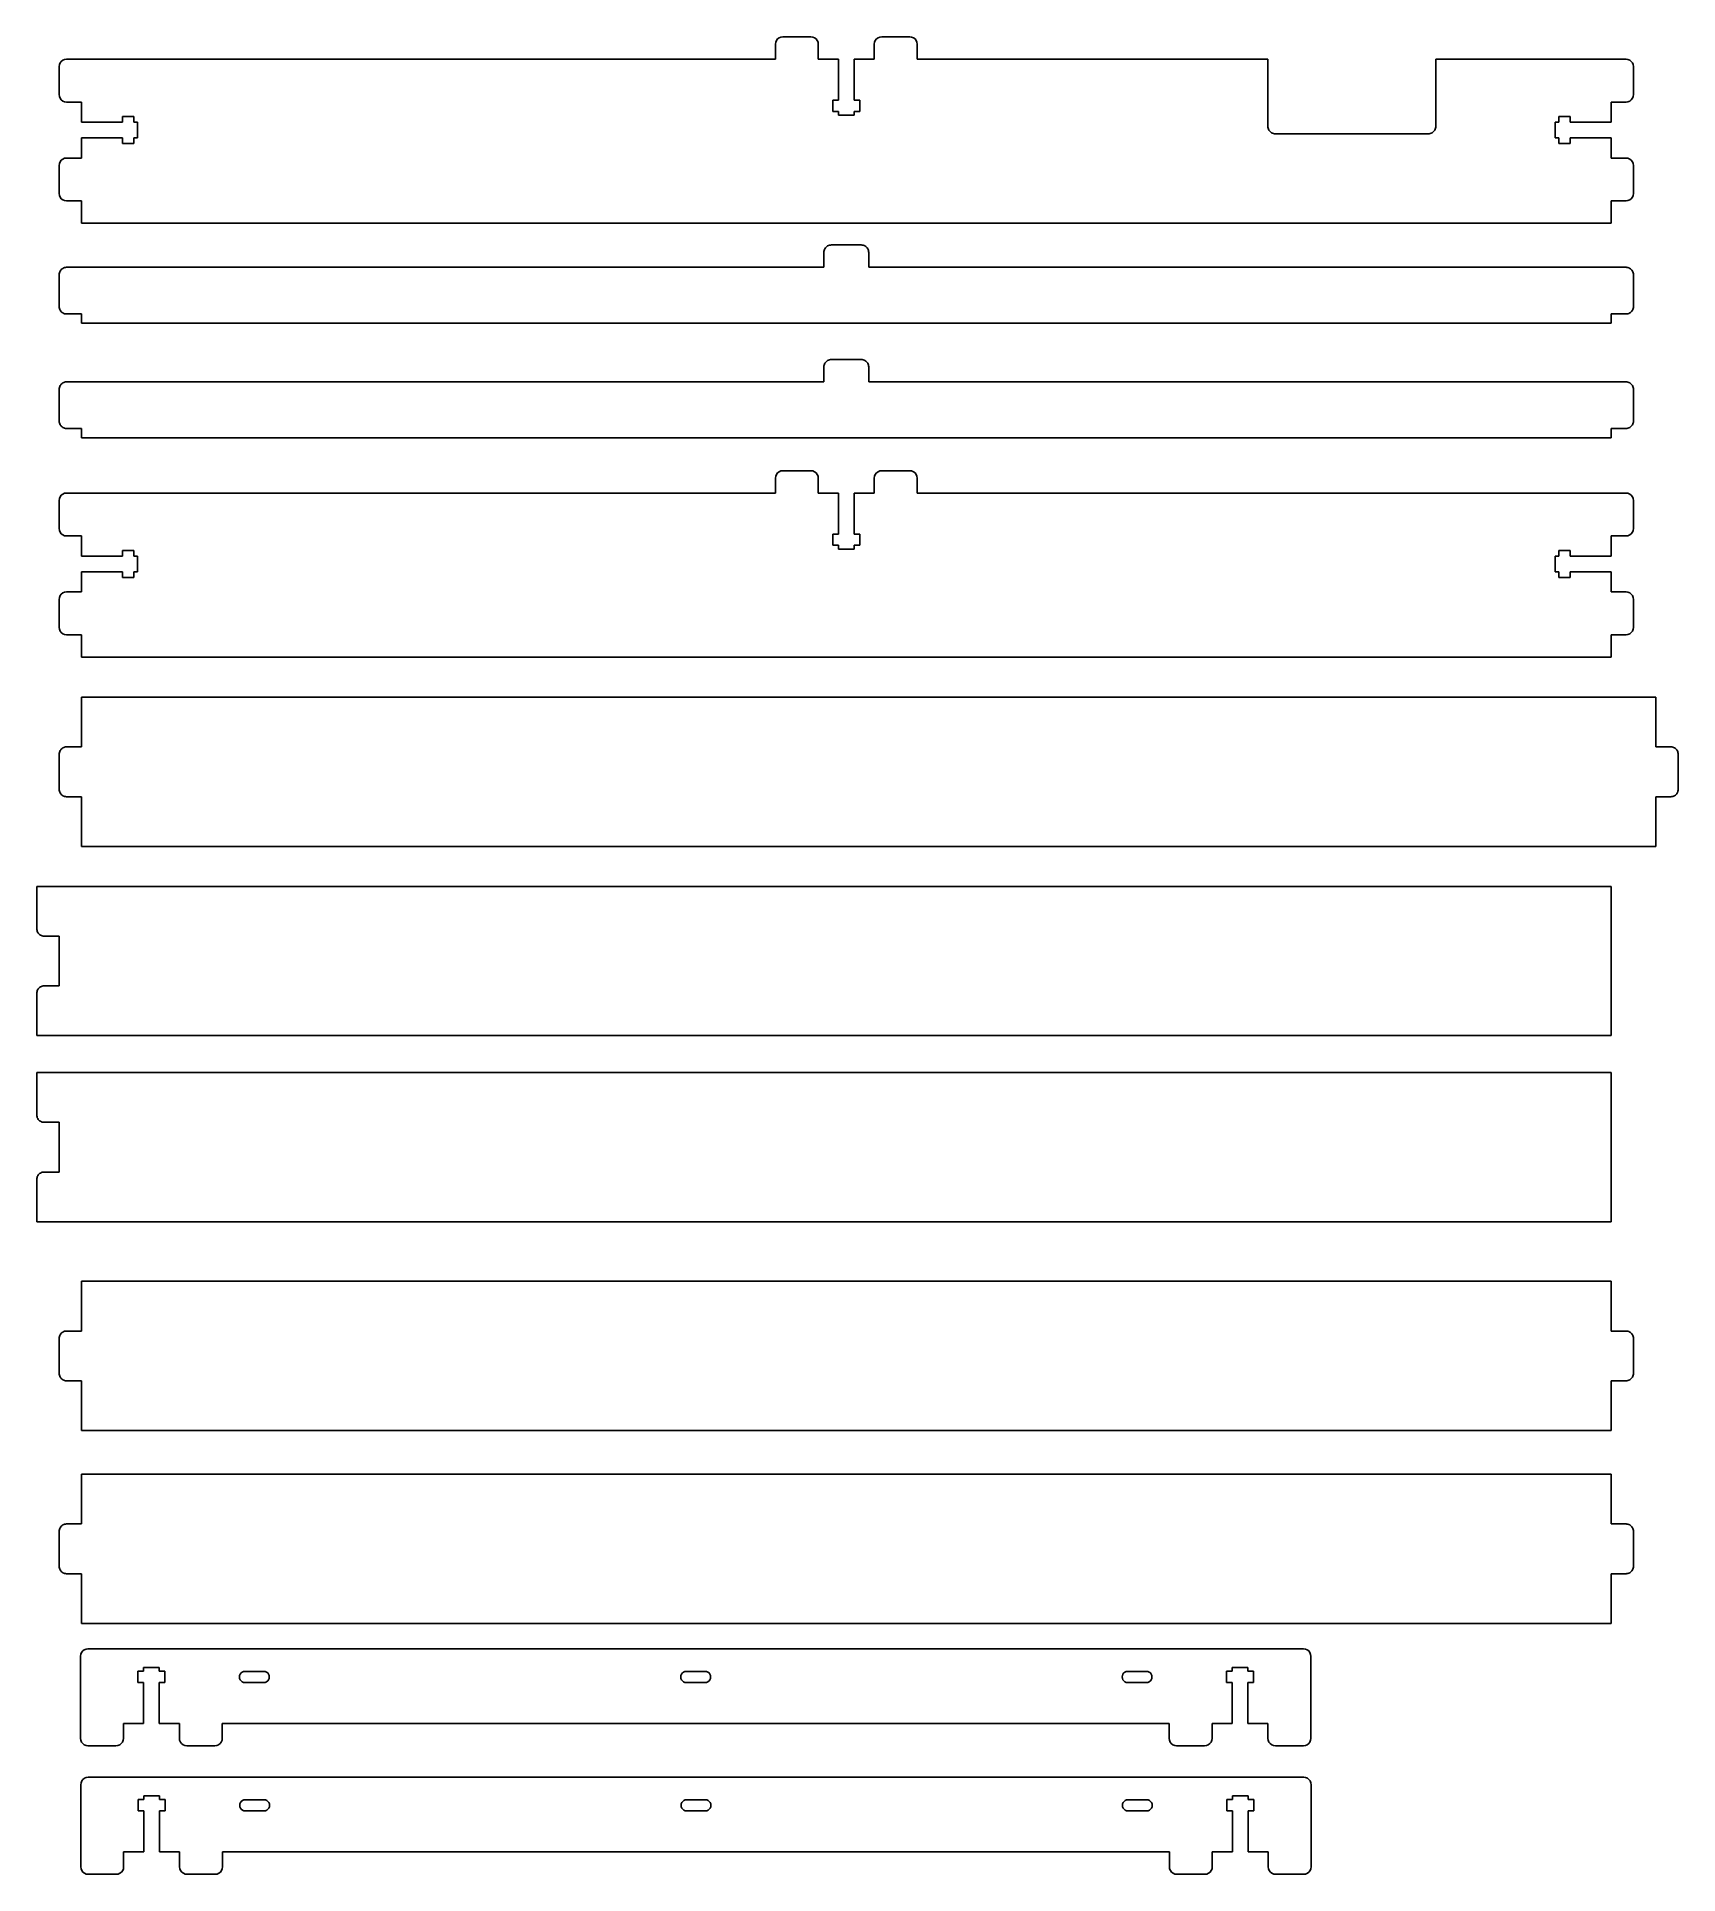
# Model space of a CAD drawing. Header units: metres. Extents: x 2692 to 3132, y -888 to -396.
import ezdxf

# ---------------------------------------------------------------- set-up
doc = ezdxf.new("R2010")
doc.units = ezdxf.units.M

msp = doc.modelspace()

# ---------------------------------------------------------------- linework, layer by layer
for p, q in [((2704.36, -863.66, 6), (2704.29, -864.18, 6)), ((2704.29, -886.19, 6), (2704.29, -864.18, 6)), ((2704.56, -863.18, 6), (2704.36, -863.66, 6)), ((2704.88, -862.77, 6), (2704.56, -863.18, 6)), ((2705.29, -862.45, 6), (2704.88, -862.77, 6)), ((2705.78, -862.25, 6), (2705.29, -862.45, 6)), ((2706.29, -862.18, 6), (2705.78, -862.25, 6)), ((2706.29, -862.18, 6), (3032.09, -862.19, 6)), ((3032.61, -862.25, 6), (3032.09, -862.19, 6)), ((3033.09, -862.45, 6), (3032.61, -862.25, 6)), ((3033.51, -862.77, 6), (3033.09, -862.45, 6)), ((3033.83, -863.19, 6), (3033.51, -862.77, 6)), ((3034.03, -863.67, 6), (3033.83, -863.19, 6)), ((3034.09, -864.19, 6), (3034.03, -863.67, 6)), ((3034.09, -864.19, 6), (3034.09, -886.19, 6)), ((2721.19, -868.19, 6), (2719.69, -868.19, 6)), ((2719.69, -868.19, 6), (2719.69, -871.19, 6)), ((2719.69, -871.19, 6), (2721.19, -871.19, 6)), ((2725.39, -867.19, 6), (2721.19, -867.19, 6)), ((2721.19, -867.19, 6), (2721.19, -868.19, 6)), ((2721.19, -871.19, 6), (2721.19, -882.19, 6)), ((2725.39, -868.19, 6), (2725.39, -867.19, 6)), ((2726.89, -868.19, 6), (2725.39, -868.19, 6)), ((2725.39, -871.19, 6), (2726.89, -871.19, 6)), ((2725.39, -882.19, 6), (2725.39, -871.19, 6)), ((2726.89, -871.19, 6), (2726.89, -868.19, 6)), ((2746.89, -869.72, 6), (2746.94, -869.33, 6)), ((2746.94, -870.1, 6), (2746.89, -869.72, 6)), ((2746.94, -869.33, 6), (2747.09, -868.97, 6)), ((2747.09, -870.47, 6), (2746.94, -870.1, 6)), ((2747.09, -868.97, 6), (2747.33, -868.66, 6)), ((2747.33, -870.78, 6), (2747.09, -870.47, 6)), ((2747.33, -868.66, 6), (2747.64, -868.42, 6)), ((2747.64, -871.02, 6), (2747.33, -870.78, 6)), ((2747.64, -868.42, 6), (2748.01, -868.27, 6)), ((2748.01, -871.16, 6), (2747.64, -871.02, 6)), ((2748.01, -868.27, 6), (2748.39, -868.22, 6)), ((2748.39, -871.22, 6), (2748.01, -871.16, 6)), ((2748.39, -868.22, 6), (2753.39, -868.22, 6)), ((2753.39, -871.22, 6), (2748.39, -871.22, 6)), ((2753.39, -868.22, 6), (2753.78, -868.27, 6)), ((2753.78, -871.16, 6), (2753.39, -871.22, 6)), ((2753.78, -868.27, 6), (2754.14, -868.42, 6)), ((2754.14, -871.02, 6), (2753.78, -871.16, 6)), ((2754.14, -868.42, 6), (2754.45, -868.66, 6)), ((2754.45, -870.78, 6), (2754.14, -871.02, 6)), ((2754.45, -868.66, 6), (2754.69, -868.97, 6)), ((2754.69, -870.47, 6), (2754.45, -870.78, 6)), ((2754.69, -868.97, 6), (2754.84, -869.33, 6)), ((2754.84, -870.1, 6), (2754.69, -870.47, 6)), ((2754.84, -869.33, 6), (2754.89, -869.72, 6)), ((2754.89, -869.72, 6), (2754.84, -870.1, 6)), ((2865.19, -869.72, 6), (2865.24, -869.33, 6)), ((2865.24, -870.1, 6), (2865.19, -869.72, 6)), ((2865.24, -869.33, 6), (2865.39, -868.97, 6)), ((2865.39, -870.47, 6), (2865.24, -870.1, 6)), ((2865.39, -868.97, 6), (2865.63, -868.66, 6)), ((2865.63, -870.78, 6), (2865.39, -870.47, 6)), ((2865.63, -868.66, 6), (2865.94, -868.42, 6)), ((2865.94, -871.02, 6), (2865.63, -870.78, 6)), ((2865.94, -868.42, 6), (2866.31, -868.27, 6)), ((2866.31, -871.16, 6), (2865.94, -871.02, 6)), ((2866.31, -868.27, 6), (2866.69, -868.22, 6)), ((2866.69, -871.22, 6), (2866.31, -871.16, 6)), ((2866.69, -868.22, 6), (2871.69, -868.22, 6)), ((2871.69, -871.22, 6), (2866.69, -871.22, 6)), ((2871.69, -868.22, 6), (2872.08, -868.27, 6)), ((2872.08, -871.16, 6), (2871.69, -871.22, 6)), ((2872.08, -868.27, 6), (2872.44, -868.42, 6)), ((2872.44, -871.02, 6), (2872.08, -871.16, 6)), ((2872.44, -868.42, 6), (2872.75, -868.66, 6)), ((2872.75, -870.78, 6), (2872.44, -871.02, 6)), ((2872.75, -868.66, 6), (2872.99, -868.97, 6)), ((2872.99, -870.47, 6), (2872.75, -870.78, 6)), ((2872.99, -868.97, 6), (2873.14, -869.33, 6)), ((2873.14, -870.1, 6), (2872.99, -870.47, 6)), ((2873.14, -869.33, 6), (2873.19, -869.72, 6)), ((2873.19, -869.72, 6), (2873.14, -870.1, 6)), ((2983.49, -869.72, 6), (2983.54, -869.33, 6)), ((2983.54, -870.1, 6), (2983.49, -869.72, 6)), ((2983.54, -869.33, 6), (2983.69, -868.97, 6)), ((2983.69, -870.47, 6), (2983.54, -870.1, 6)), ((2983.69, -868.97, 6), (2983.93, -868.66, 6)), ((2983.93, -870.78, 6), (2983.69, -870.47, 6)), ((2983.93, -868.66, 6), (2984.24, -868.42, 6)), ((2984.24, -871.02, 6), (2983.93, -870.78, 6)), ((2984.24, -868.42, 6), (2984.61, -868.27, 6)), ((2984.61, -871.16, 6), (2984.24, -871.02, 6)), ((2984.61, -868.27, 6), (2984.99, -868.22, 6)), ((2984.99, -871.22, 6), (2984.61, -871.16, 6)), ((2984.99, -868.22, 6), (2989.99, -868.22, 6)), ((2989.99, -871.22, 6), (2984.99, -871.22, 6)), ((2989.99, -868.22, 6), (2990.38, -868.27, 6)), ((2990.38, -871.16, 6), (2989.99, -871.22, 6)), ((2990.38, -868.27, 6), (2990.74, -868.42, 6)), ((2990.74, -871.02, 6), (2990.38, -871.16, 6)), ((2990.74, -868.42, 6), (2991.05, -868.66, 6)), ((2991.05, -870.78, 6), (2990.74, -871.02, 6)), ((2991.05, -868.66, 6), (2991.29, -868.97, 6)), ((2991.29, -870.47, 6), (2991.05, -870.78, 6)), ((2991.29, -868.97, 6), (2991.44, -869.33, 6)), ((2991.44, -870.1, 6), (2991.29, -870.47, 6)), ((2991.44, -869.33, 6), (2991.49, -869.72, 6)), ((2991.49, -869.72, 6), (2991.44, -870.1, 6)), ((3011.49, -868.19, 6), (3011.49, -871.19, 6)), ((3012.99, -868.19, 6), (3011.49, -868.19, 6)), ((3011.49, -871.19, 6), (3012.99, -871.19, 6)), ((3012.99, -867.19, 6), (3012.99, -868.19, 6)), ((3012.99, -867.19, 6), (3017.19, -867.19, 6)), ((3012.99, -871.19, 6), (3012.99, -882.19, 6)), ((3017.19, -868.19, 6), (3017.19, -867.19, 6)), ((3018.69, -868.19, 6), (3017.19, -868.19, 6)), ((3017.19, -871.19, 6), (3018.69, -871.19, 6)), ((3017.19, -882.19, 6), (3017.19, -871.19, 6)), ((3018.69, -871.19, 6), (3018.69, -868.19, 6)), ((2704.29, -886.19, 6), (2704.36, -886.7, 6)), ((2715.73, -886.7, 6), (2715.79, -886.19, 6)), ((2715.79, -882.19, 6), (2715.79, -886.19, 6)), ((2721.19, -882.19, 6), (2715.79, -882.19, 6)), ((2730.79, -882.19, 6), (2725.39, -882.19, 6)), ((2730.79, -886.19, 6), (2730.79, -882.19, 6)), ((2730.79, -886.19, 6), (2730.86, -886.7, 6)), ((2742.23, -886.7, 6), (2742.29, -886.19, 6)), ((2742.29, -882.19, 6), (2742.29, -886.19, 6)), ((2742.29, -882.19, 6), (2996.09, -882.19, 6)), ((2996.09, -886.19, 6), (2996.09, -882.19, 6)), ((2996.09, -886.19, 6), (2996.16, -886.7, 6)), ((3007.53, -886.7, 6), (3007.59, -886.19, 6)), ((3012.99, -882.19, 6), (3007.59, -882.19, 6)), ((3007.59, -882.19, 6), (3007.59, -886.19, 6)), ((3022.59, -882.19, 6), (3017.19, -882.19, 6)), ((3022.59, -886.19, 6), (3022.59, -882.19, 6)), ((3022.59, -886.19, 6), (3022.66, -886.7, 6)), ((3034.03, -886.7, 6), (3034.09, -886.19, 6)), ((2704.36, -886.7, 6), (2704.56, -887.19, 6)), ((2704.56, -887.19, 6), (2704.88, -887.6, 6)), ((2704.88, -887.6, 6), (2705.29, -887.92, 6)), ((2705.29, -887.92, 6), (2705.78, -888.12, 6)), ((2705.78, -888.12, 6), (2706.29, -888.19, 6)), ((2713.79, -888.19, 6), (2706.29, -888.19, 6)), ((2713.79, -888.19, 6), (2714.31, -888.12, 6)), ((2714.31, -888.12, 6), (2714.79, -887.92, 6)), ((2714.79, -887.92, 6), (2715.21, -887.6, 6)), ((2715.21, -887.6, 6), (2715.53, -887.19, 6)), ((2715.53, -887.19, 6), (2715.73, -886.7, 6)), ((2730.86, -886.7, 6), (2731.06, -887.19, 6)), ((2731.06, -887.19, 6), (2731.38, -887.6, 6)), ((2731.38, -887.6, 6), (2731.79, -887.92, 6)), ((2731.79, -887.92, 6), (2732.28, -888.12, 6)), ((2732.28, -888.12, 6), (2732.79, -888.19, 6)), ((2740.29, -888.19, 6), (2732.79, -888.19, 6)), ((2740.29, -888.19, 6), (2740.81, -888.12, 6)), ((2740.81, -888.12, 6), (2741.29, -887.92, 6)), ((2741.29, -887.92, 6), (2741.71, -887.6, 6)), ((2741.71, -887.6, 6), (2742.03, -887.19, 6)), ((2742.03, -887.19, 6), (2742.23, -886.7, 6)), ((2996.16, -886.7, 6), (2996.36, -887.19, 6)), ((2996.36, -887.19, 6), (2996.68, -887.6, 6)), ((2996.68, -887.6, 6), (2997.09, -887.92, 6)), ((2997.09, -887.92, 6), (2997.58, -888.12, 6)), ((2997.58, -888.12, 6), (2998.09, -888.19, 6)), ((3005.59, -888.19, 6), (2998.09, -888.19, 6)), ((3005.59, -888.19, 6), (3006.11, -888.12, 6)), ((3006.11, -888.12, 6), (3006.59, -887.92, 6)), ((3006.59, -887.92, 6), (3007.01, -887.6, 6)), ((3007.01, -887.6, 6), (3007.33, -887.19, 6)), ((3007.33, -887.19, 6), (3007.53, -886.7, 6)), ((3022.66, -886.7, 6), (3022.86, -887.19, 6)), ((3022.86, -887.19, 6), (3023.18, -887.6, 6)), ((3023.18, -887.6, 6), (3023.59, -887.92, 6)), ((3023.59, -887.92, 6), (3024.08, -888.12, 6)), ((3024.08, -888.12, 6), (3024.59, -888.19, 6)), ((3032.09, -888.19, 6), (3024.59, -888.19, 6)), ((3032.09, -888.19, 6), (3032.61, -888.12, 6)), ((3032.61, -888.12, 6), (3033.09, -887.92, 6)), ((3033.09, -887.92, 6), (3033.51, -887.6, 6)), ((3033.51, -887.6, 6), (3033.83, -887.19, 6)), ((3033.83, -887.19, 6), (3034.03, -886.7, 6))]:
    msp.add_line(p, q)
at = {"layer": '1'}
for p, q in [((2704.29, -829.24, 6), (2704.22, -829.76, 6)), ((2704.22, -851.77, 6), (2704.22, -829.76, 6)), ((2704.49, -828.76, 6), (2704.29, -829.24, 6)), ((2704.81, -828.35, 6), (2704.49, -828.76, 6)), ((2705.22, -828.03, 6), (2704.81, -828.35, 6)), ((2705.71, -827.83, 6), (2705.22, -828.03, 6)), ((2706.22, -827.76, 6), (2705.71, -827.83, 6)), ((2706.22, -827.76, 6), (3032.02, -827.77, 6)), ((3032.54, -827.84, 6), (3032.02, -827.77, 6)), ((3033.02, -828.04, 6), (3032.54, -827.84, 6)), ((3033.44, -828.35, 6), (3033.02, -828.04, 6)), ((3033.76, -828.77, 6), (3033.44, -828.35, 6)), ((3033.96, -829.25, 6), (3033.76, -828.77, 6)), ((3034.02, -829.77, 6), (3033.96, -829.25, 6)), ((3034.02, -829.77, 6), (3034.02, -851.77, 6)), ((2719.62, -833.77, 6), (2719.62, -836.77, 6)), ((2721.12, -833.77, 6), (2719.62, -833.77, 6)), ((2719.62, -836.77, 6), (2721.12, -836.77, 6)), ((2721.12, -832.77, 6), (2721.12, -833.77, 6)), ((2725.32, -832.77, 6), (2721.12, -832.77, 6)), ((2721.12, -836.77, 6), (2721.12, -847.77, 6)), ((2725.32, -833.77, 6), (2725.32, -832.77, 6)), ((2726.82, -833.77, 6), (2725.32, -833.77, 6)), ((2725.32, -836.77, 6), (2726.82, -836.77, 6)), ((2725.32, -847.77, 6), (2725.32, -836.77, 6)), ((2726.82, -836.77, 6), (2726.82, -833.77, 6)), ((2746.82, -835.3, 6), (2746.88, -834.91, 6)), ((2746.88, -835.69, 6), (2746.82, -835.3, 6)), ((2746.88, -834.91, 6), (2747.03, -834.55, 6)), ((2747.03, -836.05, 6), (2746.88, -835.69, 6)), ((2747.03, -834.55, 6), (2747.26, -834.24, 6)), ((2747.26, -836.36, 6), (2747.03, -836.05, 6)), ((2747.26, -834.24, 6), (2747.57, -834, 6)), ((2747.57, -836.6, 6), (2747.26, -836.36, 6)), ((2747.57, -834, 6), (2747.94, -833.85, 6)), ((2747.94, -836.75, 6), (2747.57, -836.6, 6)), ((2747.94, -833.85, 6), (2748.32, -833.8, 6)), ((2748.32, -836.8, 6), (2747.94, -836.75, 6)), ((2748.32, -833.8, 6), (2753.32, -833.8, 6)), ((2753.32, -836.8, 6), (2748.32, -836.8, 6)), ((2753.32, -833.8, 6), (2753.71, -833.85, 6)), ((2753.71, -836.75, 6), (2753.32, -836.8, 6)), ((2753.71, -833.85, 6), (2754.07, -834, 6)), ((2754.07, -836.6, 6), (2753.71, -836.75, 6)), ((2754.07, -834, 6), (2754.39, -834.24, 6)), ((2754.39, -836.36, 6), (2754.07, -836.6, 6)), ((2754.39, -834.24, 6), (2754.62, -834.55, 6)), ((2754.62, -836.05, 6), (2754.39, -836.36, 6)), ((2754.62, -834.55, 6), (2754.77, -834.91, 6)), ((2754.77, -835.69, 6), (2754.62, -836.05, 6)), ((2754.77, -834.91, 6), (2754.82, -835.3, 6)), ((2754.82, -835.3, 6), (2754.77, -835.69, 6)), ((2865.12, -835.3, 6), (2865.18, -834.91, 6)), ((2865.18, -835.69, 6), (2865.12, -835.3, 6)), ((2865.18, -834.91, 6), (2865.33, -834.55, 6)), ((2865.33, -836.05, 6), (2865.18, -835.69, 6)), ((2865.33, -834.55, 6), (2865.56, -834.24, 6)), ((2865.56, -836.36, 6), (2865.33, -836.05, 6)), ((2865.56, -834.24, 6), (2865.87, -834, 6)), ((2865.87, -836.6, 6), (2865.56, -836.36, 6)), ((2865.87, -834, 6), (2866.24, -833.85, 6)), ((2866.24, -836.75, 6), (2865.87, -836.6, 6)), ((2866.24, -833.85, 6), (2866.62, -833.8, 6)), ((2866.62, -836.8, 6), (2866.24, -836.75, 6)), ((2866.62, -833.8, 6), (2871.62, -833.8, 6)), ((2871.62, -836.8, 6), (2866.62, -836.8, 6)), ((2871.62, -833.8, 6), (2872.01, -833.85, 6)), ((2872.01, -836.75, 6), (2871.62, -836.8, 6)), ((2872.01, -833.85, 6), (2872.37, -834, 6)), ((2872.37, -836.6, 6), (2872.01, -836.75, 6)), ((2872.37, -834, 6), (2872.69, -834.24, 6)), ((2872.69, -836.36, 6), (2872.37, -836.6, 6)), ((2872.69, -834.24, 6), (2872.92, -834.55, 6)), ((2872.92, -836.05, 6), (2872.69, -836.36, 6)), ((2872.92, -834.55, 6), (2873.07, -834.91, 6)), ((2873.07, -835.69, 6), (2872.92, -836.05, 6)), ((2873.07, -834.91, 6), (2873.12, -835.3, 6)), ((2873.12, -835.3, 6), (2873.07, -835.69, 6)), ((2983.42, -835.3, 6), (2983.48, -834.91, 6)), ((2983.48, -835.69, 6), (2983.42, -835.3, 6)), ((2983.48, -834.91, 6), (2983.63, -834.55, 6)), ((2983.63, -836.05, 6), (2983.48, -835.69, 6)), ((2983.63, -834.55, 6), (2983.86, -834.24, 6)), ((2983.86, -836.36, 6), (2983.63, -836.05, 6)), ((2983.86, -834.24, 6), (2984.17, -834, 6)), ((2984.17, -836.6, 6), (2983.86, -836.36, 6)), ((2984.17, -834, 6), (2984.54, -833.85, 6)), ((2984.54, -836.75, 6), (2984.17, -836.6, 6)), ((2984.54, -833.85, 6), (2984.92, -833.8, 6)), ((2984.92, -836.8, 6), (2984.54, -836.75, 6)), ((2984.92, -833.8, 6), (2989.92, -833.8, 6)), ((2989.92, -836.8, 6), (2984.92, -836.8, 6)), ((2989.92, -833.8, 6), (2990.31, -833.85, 6)), ((2990.31, -836.75, 6), (2989.92, -836.8, 6)), ((2990.31, -833.85, 6), (2990.67, -834, 6)), ((2990.67, -836.6, 6), (2990.31, -836.75, 6)), ((2990.67, -834, 6), (2990.99, -834.24, 6)), ((2990.99, -836.36, 6), (2990.67, -836.6, 6)), ((2990.99, -834.24, 6), (2991.22, -834.55, 6)), ((2991.22, -836.05, 6), (2990.99, -836.36, 6)), ((2991.22, -834.55, 6), (2991.37, -834.91, 6)), ((2991.37, -835.69, 6), (2991.22, -836.05, 6)), ((2991.37, -834.91, 6), (2991.42, -835.3, 6)), ((2991.42, -835.3, 6), (2991.37, -835.69, 6)), ((3011.42, -833.77, 6), (3011.42, -836.77, 6)), ((3012.92, -833.77, 6), (3011.42, -833.77, 6)), ((3011.42, -836.77, 6), (3012.92, -836.77, 6)), ((3012.92, -832.77, 6), (3017.12, -832.77, 6)), ((3012.92, -832.77, 6), (3012.92, -833.77, 6)), ((3012.92, -836.77, 6), (3012.92, -847.77, 6)), ((3017.12, -833.77, 6), (3017.12, -832.77, 6)), ((3018.62, -833.77, 6), (3017.12, -833.77, 6)), ((3017.12, -836.77, 6), (3018.62, -836.77, 6)), ((3017.12, -847.77, 6), (3017.12, -836.77, 6)), ((3018.62, -836.77, 6), (3018.62, -833.77, 6)), ((2704.22, -851.77, 6), (2704.29, -852.29, 6)), ((2715.66, -852.29, 6), (2715.72, -851.77, 6)), ((2715.72, -847.77, 6), (2715.72, -851.77, 6)), ((2721.12, -847.77, 6), (2715.72, -847.77, 6)), ((2730.72, -847.77, 6), (2725.32, -847.77, 6)), ((2730.72, -851.77, 6), (2730.72, -847.77, 6)), ((2730.72, -851.77, 6), (2730.79, -852.29, 6)), ((2742.16, -852.29, 6), (2742.22, -851.77, 6)), ((2742.22, -847.77, 6), (2742.22, -851.77, 6)), ((2742.22, -847.77, 6), (2996.02, -847.77, 6)), ((2996.02, -851.77, 6), (2996.02, -847.77, 6)), ((2996.02, -851.77, 6), (2996.09, -852.29, 6)), ((3007.46, -852.29, 6), (3007.52, -851.77, 6)), ((3007.52, -847.77, 6), (3007.52, -851.77, 6)), ((3012.92, -847.77, 6), (3007.52, -847.77, 6)), ((3022.52, -847.77, 6), (3017.12, -847.77, 6)), ((3022.52, -851.77, 6), (3022.52, -847.77, 6)), ((3022.52, -851.77, 6), (3022.59, -852.29, 6)), ((3033.96, -852.29, 6), (3034.02, -851.77, 6)), ((2704.29, -852.29, 6), (2704.49, -852.77, 6)), ((2704.49, -852.77, 6), (2704.81, -853.18, 6)), ((2704.81, -853.18, 6), (2705.22, -853.5, 6)), ((2705.22, -853.5, 6), (2705.71, -853.7, 6)), ((2705.71, -853.7, 6), (2706.22, -853.77, 6)), ((2713.72, -853.77, 6), (2706.22, -853.77, 6)), ((2713.72, -853.77, 6), (2714.24, -853.7, 6)), ((2714.24, -853.7, 6), (2714.72, -853.5, 6)), ((2714.72, -853.5, 6), (2715.14, -853.18, 6)), ((2715.14, -853.18, 6), (2715.46, -852.77, 6)), ((2715.46, -852.77, 6), (2715.66, -852.29, 6)), ((2730.79, -852.29, 6), (2730.99, -852.77, 6)), ((2730.99, -852.77, 6), (2731.31, -853.18, 6)), ((2731.31, -853.18, 6), (2731.72, -853.5, 6)), ((2731.72, -853.5, 6), (2732.21, -853.7, 6)), ((2732.21, -853.7, 6), (2732.72, -853.77, 6)), ((2740.22, -853.77, 6), (2732.72, -853.77, 6)), ((2740.22, -853.77, 6), (2740.74, -853.7, 6)), ((2740.74, -853.7, 6), (2741.22, -853.5, 6)), ((2741.22, -853.5, 6), (2741.64, -853.18, 6)), ((2741.64, -853.18, 6), (2741.96, -852.77, 6)), ((2741.96, -852.77, 6), (2742.16, -852.29, 6)), ((2996.09, -852.29, 6), (2996.29, -852.77, 6)), ((2996.29, -852.77, 6), (2996.61, -853.18, 6)), ((2996.61, -853.18, 6), (2997.02, -853.5, 6)), ((2997.02, -853.5, 6), (2997.51, -853.7, 6)), ((2997.51, -853.7, 6), (2998.02, -853.77, 6)), ((3005.52, -853.77, 6), (2998.02, -853.77, 6)), ((3005.52, -853.77, 6), (3006.04, -853.7, 6)), ((3006.04, -853.7, 6), (3006.52, -853.5, 6)), ((3006.52, -853.5, 6), (3006.94, -853.18, 6)), ((3006.94, -853.18, 6), (3007.26, -852.77, 6)), ((3007.26, -852.77, 6), (3007.46, -852.29, 6)), ((3022.59, -852.29, 6), (3022.79, -852.77, 6)), ((3022.79, -852.77, 6), (3023.11, -853.18, 6)), ((3023.11, -853.18, 6), (3023.52, -853.5, 6)), ((3023.52, -853.5, 6), (3024.01, -853.7, 6)), ((3024.01, -853.7, 6), (3024.52, -853.77, 6)), ((3032.02, -853.77, 6), (3024.52, -853.77, 6)), ((3032.02, -853.77, 6), (3032.54, -853.7, 6)), ((3032.54, -853.7, 6), (3033.02, -853.5, 6)), ((3033.02, -853.5, 6), (3033.44, -853.18, 6)), ((3033.44, -853.18, 6), (3033.76, -852.77, 6)), ((3033.76, -852.77, 6), (3033.96, -852.29, 6))]:
    msp.add_line(p, q, dxfattribs=at)
at = {"layer": '10'}
for p, q in [((2903.51, -453.24, 6), (2903.56, -452.98, 6)), ((2903.56, -452.98, 6), (2903.64, -452.73, 6)), ((2903.64, -452.73, 6), (2903.76, -452.5, 6)), ((2903.76, -452.5, 6), (2903.91, -452.28, 6)), ((2903.91, -452.28, 6), (2904.08, -452.09, 6)), ((2904.08, -452.09, 6), (2904.27, -451.91, 6)), ((2904.27, -451.91, 6), (2904.49, -451.77, 6)), ((2904.49, -451.77, 6), (2904.73, -451.65, 6)), ((2904.73, -451.65, 6), (2904.97, -451.57, 6)), ((2904.97, -451.57, 6), (2905.23, -451.52, 6)), ((2905.49, -451.5, 6), (2905.23, -451.52, 6)), ((2913.49, -451.5, 6), (2905.49, -451.5, 6)), ((2913.75, -451.52, 6), (2913.49, -451.5, 6)), ((2914.01, -451.57, 6), (2913.75, -451.52, 6)), ((2914.26, -451.65, 6), (2914.01, -451.57, 6)), ((2914.49, -451.77, 6), (2914.26, -451.65, 6)), ((2914.71, -451.91, 6), (2914.49, -451.77, 6)), ((2914.91, -452.09, 6), (2914.71, -451.91, 6)), ((2915.08, -452.28, 6), (2914.91, -452.09, 6)), ((2915.22, -452.5, 6), (2915.08, -452.28, 6)), ((2915.34, -452.73, 6), (2915.22, -452.5, 6)), ((2915.42, -452.98, 6), (2915.34, -452.73, 6)), ((2915.47, -453.24, 6), (2915.42, -452.98, 6)), ((2699.08, -458.09, 6), (2699.27, -457.91, 6)), ((2699.27, -457.91, 6), (2699.49, -457.77, 6)), ((2699.49, -457.77, 6), (2699.73, -457.65, 6)), ((2699.73, -457.65, 6), (2699.97, -457.57, 6)), ((2699.97, -457.57, 6), (2700.23, -457.52, 6)), ((2700.49, -457.5, 6), (2700.23, -457.52, 6)), ((2903.49, -457.5, 6), (2700.49, -457.5, 6)), ((2903.49, -453.5, 6), (2903.51, -453.24, 6)), ((2903.49, -457.5, 6), (2903.49, -453.5, 6)), ((2915.49, -453.5, 6), (2915.47, -453.24, 6)), ((2915.49, -457.5, 6), (2915.49, -453.5, 6)), ((3118.49, -457.5, 6), (2915.49, -457.5, 6)), ((3118.75, -457.52, 6), (3118.49, -457.5, 6)), ((3119.01, -457.57, 6), (3118.75, -457.52, 6)), ((3119.26, -457.65, 6), (3119.01, -457.57, 6)), ((3119.49, -457.77, 6), (3119.26, -457.65, 6)), ((3119.71, -457.91, 6), (3119.49, -457.77, 6)), ((3119.91, -458.09, 6), (3119.71, -457.91, 6)), ((2698.51, -459.24, 6), (2698.49, -459.5, 6)), ((2698.49, -459.5, 6), (2698.49, -468, 6)), ((2698.51, -459.24, 6), (2698.56, -458.98, 6)), ((2698.56, -458.98, 6), (2698.64, -458.73, 6)), ((2698.64, -458.73, 6), (2698.76, -458.5, 6)), ((2698.76, -458.5, 6), (2698.91, -458.28, 6)), ((2698.91, -458.28, 6), (2699.08, -458.09, 6)), ((3120.08, -458.28, 6), (3119.91, -458.09, 6)), ((3120.22, -458.5, 6), (3120.08, -458.28, 6)), ((3120.34, -458.73, 6), (3120.22, -458.5, 6)), ((3120.42, -458.98, 6), (3120.34, -458.73, 6)), ((3120.47, -459.24, 6), (3120.42, -458.98, 6)), ((3120.47, -459.24, 6), (3120.49, -459.5, 6)), ((3120.49, -459.5, 6), (3120.49, -468, 6)), ((2698.49, -468, 6), (2698.51, -468.26, 6)), ((2698.56, -468.52, 6), (2698.51, -468.26, 6)), ((2698.64, -468.77, 6), (2698.56, -468.52, 6)), ((2698.76, -469, 6), (2698.64, -468.77, 6)), ((2698.91, -469.22, 6), (2698.76, -469, 6)), ((2699.08, -469.41, 6), (2698.91, -469.22, 6)), ((2699.27, -469.59, 6), (2699.08, -469.41, 6)), ((2699.49, -469.73, 6), (2699.27, -469.59, 6)), ((2699.73, -469.85, 6), (2699.49, -469.73, 6)), ((2699.97, -469.93, 6), (2699.73, -469.85, 6)), ((2700.23, -469.98, 6), (2699.97, -469.93, 6)), ((2700.23, -469.98, 6), (2700.49, -470, 6)), ((2700.49, -470, 6), (2704.49, -470, 6)), ((2704.49, -470, 6), (2704.49, -472.5, 6)), ((3114.49, -472.5, 6), (2704.49, -472.5, 6)), ((3114.49, -470, 6), (3118.49, -470, 6)), ((3114.49, -470, 6), (3114.49, -472.5, 6)), ((3118.49, -470, 6), (3118.75, -469.98, 6)), ((3118.75, -469.98, 6), (3119.01, -469.93, 6)), ((3119.01, -469.93, 6), (3119.26, -469.85, 6)), ((3119.26, -469.85, 6), (3119.49, -469.73, 6)), ((3119.49, -469.73, 6), (3119.71, -469.59, 6)), ((3119.71, -469.59, 6), (3119.91, -469.41, 6)), ((3119.91, -469.41, 6), (3120.08, -469.22, 6)), ((3120.08, -469.22, 6), (3120.22, -469, 6)), ((3120.22, -469, 6), (3120.34, -468.77, 6)), ((3120.34, -468.77, 6), (3120.42, -468.52, 6)), ((3120.42, -468.52, 6), (3120.47, -468.26, 6)), ((3120.49, -468, 6), (3120.47, -468.26, 6))]:
    msp.add_line(p, q, dxfattribs=at)
at = {"layer": '2'}
for p, q in [((2890.56, -397.18, 6), (2890.49, -397.7, 6)), ((2890.49, -401.7, 6), (2890.49, -397.7, 6)), ((2890.76, -396.7, 6), (2890.56, -397.18, 6)), ((2891.08, -396.29, 6), (2890.76, -396.7, 6)), ((2891.49, -395.97, 6), (2891.08, -396.29, 6)), ((2891.97, -395.77, 6), (2891.49, -395.97, 6)), ((2892.49, -395.7, 6), (2891.97, -395.77, 6)), ((2892.49, -395.7, 6), (2899.99, -395.7, 6)), ((2900.51, -395.77, 6), (2899.99, -395.7, 6)), ((2900.99, -395.97, 6), (2900.51, -395.77, 6)), ((2901.41, -396.29, 6), (2900.99, -395.97, 6)), ((2901.72, -396.7, 6), (2901.41, -396.29, 6)), ((2901.92, -397.18, 6), (2901.72, -396.7, 6)), ((2901.99, -397.7, 6), (2901.92, -397.18, 6)), ((2901.99, -397.7, 6), (2901.99, -401.7, 6)), ((2917.06, -397.18, 6), (2916.99, -397.7, 6)), ((2916.99, -401.7, 6), (2916.99, -397.7, 6)), ((2917.26, -396.7, 6), (2917.06, -397.18, 6)), ((2917.58, -396.29, 6), (2917.26, -396.7, 6)), ((2917.99, -395.97, 6), (2917.58, -396.29, 6)), ((2918.47, -395.77, 6), (2917.99, -395.97, 6)), ((2918.99, -395.7, 6), (2918.47, -395.77, 6)), ((2918.99, -395.7, 6), (2926.49, -395.7, 6)), ((2927.01, -395.77, 6), (2926.49, -395.7, 6)), ((2927.49, -395.97, 6), (2927.01, -395.77, 6)), ((2927.91, -396.29, 6), (2927.49, -395.97, 6)), ((2928.22, -396.7, 6), (2927.91, -396.29, 6)), ((2928.42, -397.18, 6), (2928.22, -396.7, 6)), ((2928.49, -397.7, 6), (2928.42, -397.18, 6)), ((2928.49, -397.7, 6), (2928.49, -401.7, 6)), ((2698.56, -403.18, 6), (2698.49, -403.7, 6)), ((2698.49, -411.2, 6), (2698.49, -403.7, 6)), ((2698.76, -402.7, 6), (2698.56, -403.18, 6)), ((2699.08, -402.29, 6), (2698.76, -402.7, 6)), ((2699.49, -401.97, 6), (2699.08, -402.29, 6)), ((2699.97, -401.77, 6), (2699.49, -401.97, 6)), ((2700.49, -401.7, 6), (2699.97, -401.77, 6)), ((2700.49, -401.7, 6), (2890.49, -401.7, 6)), ((2901.99, -401.7, 6), (2907.39, -401.7, 6)), ((2907.39, -401.7, 6), (2907.39, -412.7, 6)), ((2911.59, -412.7, 6), (2911.59, -401.7, 6)), ((2911.59, -401.7, 6), (2916.99, -401.7, 6)), ((2928.49, -401.7, 6), (3022.49, -401.7, 6)), ((3022.49, -419.7, 6), (3022.49, -401.7, 6)), ((3067.49, -401.7, 6), (3118.49, -401.7, 6)), ((3067.49, -401.7, 6), (3067.49, -419.7, 6)), ((3119.01, -401.77, 6), (3118.49, -401.7, 6)), ((3119.49, -401.97, 6), (3119.01, -401.77, 6)), ((3119.91, -402.29, 6), (3119.49, -401.97, 6)), ((3120.22, -402.7, 6), (3119.91, -402.29, 6)), ((3120.42, -403.18, 6), (3120.22, -402.7, 6)), ((3120.49, -403.7, 6), (3120.42, -403.18, 6)), ((3120.49, -403.7, 6), (3120.49, -411.2, 6)), ((2698.49, -411.2, 6), (2698.56, -411.72, 6)), ((2698.56, -411.72, 6), (2698.76, -412.2, 6)), ((2698.76, -412.2, 6), (2699.08, -412.61, 6)), ((2699.08, -412.61, 6), (2699.49, -412.93, 6)), ((2699.49, -412.93, 6), (2699.97, -413.13, 6)), ((2699.97, -413.13, 6), (2700.49, -413.2, 6)), ((2704.49, -413.2, 6), (2700.49, -413.2, 6)), ((2704.49, -418.6, 6), (2704.49, -413.2, 6)), ((2907.39, -412.7, 6), (2905.89, -412.7, 6)), ((2905.89, -412.7, 6), (2905.89, -415.7, 6)), ((2913.09, -412.7, 6), (2911.59, -412.7, 6)), ((2913.09, -415.7, 6), (2913.09, -412.7, 6)), ((3114.49, -413.2, 6), (3114.49, -418.6, 6)), ((3118.49, -413.2, 6), (3114.49, -413.2, 6)), ((3118.49, -413.2, 6), (3119.01, -413.13, 6)), ((3119.01, -413.13, 6), (3119.49, -412.93, 6)), ((3119.49, -412.93, 6), (3119.91, -412.61, 6)), ((3119.91, -412.61, 6), (3120.22, -412.2, 6)), ((3120.22, -412.2, 6), (3120.42, -411.72, 6)), ((3120.42, -411.72, 6), (3120.49, -411.2, 6)), ((2715.49, -418.6, 6), (2704.49, -418.6, 6)), ((2718.49, -417.1, 6), (2715.49, -417.1, 6)), ((2715.49, -417.1, 6), (2715.49, -418.6, 6)), ((2718.49, -418.6, 6), (2718.49, -417.1, 6)), ((2719.49, -418.6, 6), (2718.49, -418.6, 6)), ((2719.49, -422.8, 6), (2719.49, -418.6, 6)), ((2905.89, -415.7, 6), (2907.39, -415.7, 6)), ((2907.39, -415.7, 6), (2907.39, -416.7, 6)), ((2907.39, -416.7, 6), (2911.59, -416.7, 6)), ((2911.59, -415.7, 6), (2913.09, -415.7, 6)), ((2911.59, -416.7, 6), (2911.59, -415.7, 6)), ((3099.49, -418.6, 6), (3099.49, -422.8, 6)), ((3100.49, -418.6, 6), (3099.49, -418.6, 6)), ((3100.49, -417.1, 6), (3100.49, -418.6, 6)), ((3103.49, -417.1, 6), (3100.49, -417.1, 6)), ((3103.49, -418.6, 6), (3103.49, -417.1, 6)), ((3114.49, -418.6, 6), (3103.49, -418.6, 6)), ((2704.49, -422.8, 6), (2715.49, -422.8, 6)), ((2704.49, -428.2, 6), (2704.49, -422.8, 6)), ((2715.49, -422.8, 6), (2715.49, -424.3, 6)), ((2718.49, -424.3, 6), (2718.49, -422.8, 6)), ((2718.49, -422.8, 6), (2719.49, -422.8, 6)), ((3022.51, -419.96, 6), (3022.49, -419.7, 6)), ((3022.56, -420.22, 6), (3022.51, -419.96, 6)), ((3022.64, -420.47, 6), (3022.56, -420.22, 6)), ((3022.76, -420.7, 6), (3022.64, -420.47, 6)), ((3022.91, -420.92, 6), (3022.76, -420.7, 6)), ((3023.08, -421.11, 6), (3022.91, -420.92, 6)), ((3023.27, -421.29, 6), (3023.08, -421.11, 6)), ((3023.49, -421.43, 6), (3023.27, -421.29, 6)), ((3023.73, -421.55, 6), (3023.49, -421.43, 6)), ((3023.97, -421.63, 6), (3023.73, -421.55, 6)), ((3024.23, -421.68, 6), (3023.97, -421.63, 6)), ((3024.49, -421.7, 6), (3024.23, -421.68, 6)), ((3065.49, -421.7, 6), (3024.49, -421.7, 6)), ((3065.75, -421.68, 6), (3065.49, -421.7, 6)), ((3066.01, -421.63, 6), (3065.75, -421.68, 6)), ((3066.26, -421.55, 6), (3066.01, -421.63, 6)), ((3066.49, -421.43, 6), (3066.26, -421.55, 6)), ((3066.71, -421.29, 6), (3066.49, -421.43, 6)), ((3066.91, -421.11, 6), (3066.71, -421.29, 6)), ((3067.08, -420.92, 6), (3066.91, -421.11, 6)), ((3067.22, -420.7, 6), (3067.08, -420.92, 6)), ((3067.34, -420.47, 6), (3067.22, -420.7, 6)), ((3067.42, -420.22, 6), (3067.34, -420.47, 6)), ((3067.47, -419.96, 6), (3067.42, -420.22, 6)), ((3067.49, -419.7, 6), (3067.47, -419.96, 6)), ((3099.49, -422.8, 6), (3100.49, -422.8, 6)), ((3100.49, -422.8, 6), (3100.49, -424.3, 6)), ((3103.49, -422.8, 6), (3114.49, -422.8, 6)), ((3103.49, -424.3, 6), (3103.49, -422.8, 6)), ((3114.49, -422.8, 6), (3114.49, -428.2, 6)), ((2699.97, -428.27, 6), (2699.49, -428.47, 6)), ((2700.49, -428.2, 6), (2699.97, -428.27, 6)), ((2700.49, -428.2, 6), (2704.49, -428.2, 6)), ((2715.49, -424.3, 6), (2718.49, -424.3, 6)), ((3100.49, -424.3, 6), (3103.49, -424.3, 6)), ((3114.49, -428.2, 6), (3118.49, -428.2, 6)), ((3119.01, -428.27, 6), (3118.49, -428.2, 6)), ((3119.49, -428.47, 6), (3119.01, -428.27, 6)), ((2698.56, -429.68, 6), (2698.49, -430.2, 6)), ((2698.49, -437.7, 6), (2698.49, -430.2, 6)), ((2698.76, -429.2, 6), (2698.56, -429.68, 6)), ((2699.08, -428.79, 6), (2698.76, -429.2, 6)), ((2699.49, -428.47, 6), (2699.08, -428.79, 6)), ((3119.91, -428.79, 6), (3119.49, -428.47, 6)), ((3120.22, -429.2, 6), (3119.91, -428.79, 6)), ((3120.42, -429.68, 6), (3120.22, -429.2, 6)), ((3120.49, -430.2, 6), (3120.42, -429.68, 6)), ((3120.49, -430.2, 6), (3120.49, -437.7, 6)), ((2698.49, -437.7, 6), (2698.56, -438.22, 6)), ((2698.56, -438.22, 6), (2698.76, -438.7, 6)), ((3120.22, -438.7, 6), (3120.42, -438.22, 6)), ((3120.42, -438.22, 6), (3120.49, -437.7, 6)), ((2698.76, -438.7, 6), (2699.08, -439.11, 6)), ((2699.08, -439.11, 6), (2699.49, -439.43, 6)), ((2699.49, -439.43, 6), (2699.97, -439.63, 6)), ((2699.97, -439.63, 6), (2700.49, -439.7, 6)), ((2704.49, -439.7, 6), (2700.49, -439.7, 6)), ((2704.49, -445.7, 6), (2704.49, -439.7, 6)), ((3114.49, -439.7, 6), (3114.49, -445.7, 6)), ((3118.49, -439.7, 6), (3114.49, -439.7, 6)), ((3118.49, -439.7, 6), (3119.01, -439.63, 6)), ((3119.01, -439.63, 6), (3119.49, -439.43, 6)), ((3119.49, -439.43, 6), (3119.91, -439.11, 6)), ((3119.91, -439.11, 6), (3120.22, -438.7, 6)), ((3114.49, -445.7, 6), (2704.49, -445.7, 6))]:
    msp.add_line(p, q, dxfattribs=at)
at = {"layer": '3'}
for p, q in [((2904.08, -482.79, 6), (2904.27, -482.61, 6)), ((2904.27, -482.61, 6), (2904.49, -482.47, 6)), ((2904.49, -482.47, 6), (2904.73, -482.35, 6)), ((2904.73, -482.35, 6), (2904.97, -482.27, 6)), ((2904.97, -482.27, 6), (2905.23, -482.22, 6)), ((2905.49, -482.2, 6), (2905.23, -482.22, 6)), ((2913.49, -482.2, 6), (2905.49, -482.2, 6)), ((2913.75, -482.22, 6), (2913.49, -482.2, 6)), ((2914.01, -482.27, 6), (2913.75, -482.22, 6)), ((2914.26, -482.35, 6), (2914.01, -482.27, 6)), ((2914.49, -482.47, 6), (2914.26, -482.35, 6)), ((2914.71, -482.61, 6), (2914.49, -482.47, 6)), ((2914.91, -482.79, 6), (2914.71, -482.61, 6)), ((2903.49, -484.2, 6), (2903.51, -483.94, 6)), ((2903.49, -488.2, 6), (2903.49, -484.2, 6)), ((2903.51, -483.94, 6), (2903.56, -483.68, 6)), ((2903.56, -483.68, 6), (2903.64, -483.43, 6)), ((2903.64, -483.43, 6), (2903.76, -483.2, 6)), ((2903.76, -483.2, 6), (2903.91, -482.98, 6)), ((2903.91, -482.98, 6), (2904.08, -482.79, 6)), ((2915.08, -482.98, 6), (2914.91, -482.79, 6)), ((2915.22, -483.2, 6), (2915.08, -482.98, 6)), ((2915.34, -483.43, 6), (2915.22, -483.2, 6)), ((2915.42, -483.68, 6), (2915.34, -483.43, 6)), ((2915.47, -483.94, 6), (2915.42, -483.68, 6)), ((2915.49, -484.2, 6), (2915.47, -483.94, 6)), ((2915.49, -488.2, 6), (2915.49, -484.2, 6)), ((2698.51, -489.94, 6), (2698.49, -490.2, 6)), ((2698.49, -490.2, 6), (2698.49, -498.7, 6)), ((2698.51, -489.94, 6), (2698.56, -489.68, 6)), ((2698.56, -489.68, 6), (2698.64, -489.43, 6)), ((2698.64, -489.43, 6), (2698.76, -489.2, 6)), ((2698.76, -489.2, 6), (2698.91, -488.98, 6)), ((2698.91, -488.98, 6), (2699.08, -488.79, 6)), ((2699.08, -488.79, 6), (2699.27, -488.61, 6)), ((2699.27, -488.61, 6), (2699.49, -488.47, 6)), ((2699.49, -488.47, 6), (2699.73, -488.35, 6)), ((2699.73, -488.35, 6), (2699.97, -488.27, 6)), ((2699.97, -488.27, 6), (2700.23, -488.22, 6)), ((2700.49, -488.2, 6), (2700.23, -488.22, 6)), ((2903.49, -488.2, 6), (2700.49, -488.2, 6)), ((3118.49, -488.2, 6), (2915.49, -488.2, 6)), ((3118.75, -488.22, 6), (3118.49, -488.2, 6)), ((3119.01, -488.27, 6), (3118.75, -488.22, 6)), ((3119.26, -488.35, 6), (3119.01, -488.27, 6)), ((3119.49, -488.47, 6), (3119.26, -488.35, 6)), ((3119.71, -488.61, 6), (3119.49, -488.47, 6)), ((3119.91, -488.79, 6), (3119.71, -488.61, 6)), ((3120.08, -488.98, 6), (3119.91, -488.79, 6)), ((3120.22, -489.2, 6), (3120.08, -488.98, 6)), ((3120.34, -489.43, 6), (3120.22, -489.2, 6)), ((3120.42, -489.68, 6), (3120.34, -489.43, 6)), ((3120.47, -489.94, 6), (3120.42, -489.68, 6)), ((3120.47, -489.94, 6), (3120.49, -490.2, 6)), ((3120.49, -490.2, 6), (3120.49, -498.7, 6)), ((2698.49, -498.7, 6), (2698.51, -498.96, 6)), ((2698.56, -499.22, 6), (2698.51, -498.96, 6)), ((2698.64, -499.47, 6), (2698.56, -499.22, 6)), ((2698.76, -499.7, 6), (2698.64, -499.47, 6)), ((2698.91, -499.92, 6), (2698.76, -499.7, 6)), ((2699.08, -500.11, 6), (2698.91, -499.92, 6)), ((2699.27, -500.29, 6), (2699.08, -500.11, 6)), ((2699.49, -500.43, 6), (2699.27, -500.29, 6)), ((2699.73, -500.55, 6), (2699.49, -500.43, 6)), ((2699.97, -500.63, 6), (2699.73, -500.55, 6)), ((2700.23, -500.68, 6), (2699.97, -500.63, 6)), ((2700.23, -500.68, 6), (2700.49, -500.7, 6)), ((2700.49, -500.7, 6), (2704.49, -500.7, 6)), ((2704.49, -500.7, 6), (2704.49, -503.2, 6)), ((3114.49, -500.7, 6), (3114.49, -503.2, 6)), ((3114.49, -500.7, 6), (3118.49, -500.7, 6)), ((3118.49, -500.7, 6), (3118.75, -500.68, 6)), ((3118.75, -500.68, 6), (3119.01, -500.63, 6)), ((3119.01, -500.63, 6), (3119.26, -500.55, 6)), ((3119.26, -500.55, 6), (3119.49, -500.43, 6)), ((3119.49, -500.43, 6), (3119.71, -500.29, 6)), ((3119.71, -500.29, 6), (3119.91, -500.11, 6)), ((3119.91, -500.11, 6), (3120.08, -499.92, 6)), ((3120.08, -499.92, 6), (3120.22, -499.7, 6)), ((3120.22, -499.7, 6), (3120.34, -499.47, 6)), ((3120.34, -499.47, 6), (3120.42, -499.22, 6)), ((3120.42, -499.22, 6), (3120.47, -498.96, 6)), ((3120.49, -498.7, 6), (3120.47, -498.96, 6)), ((3114.49, -503.2, 6), (2704.49, -503.2, 6))]:
    msp.add_line(p, q, dxfattribs=at)
at = {"layer": '4'}
for p, q in [((2704.49, -572.71, 6), (3126.49, -572.71, 6)), ((2704.49, -586.04, 6), (2704.49, -572.71, 6)), ((3126.49, -572.71, 6), (3126.49, -586.04, 6)), ((2700.23, -586.06, 6), (2700.49, -586.04, 6)), ((2700.49, -586.04, 6), (2704.49, -586.04, 6)), ((3130.49, -586.04, 6), (3126.49, -586.04, 6)), ((3130.75, -586.06, 6), (3130.49, -586.04, 6)), ((2698.49, -588.04, 6), (2698.51, -587.78, 6)), ((2698.49, -597.38, 6), (2698.49, -588.04, 6)), ((2698.51, -587.78, 6), (2698.56, -587.53, 6)), ((2698.56, -587.53, 6), (2698.64, -587.28, 6)), ((2698.64, -587.28, 6), (2698.76, -587.04, 6)), ((2698.76, -587.04, 6), (2698.91, -586.83, 6)), ((2698.91, -586.83, 6), (2699.08, -586.63, 6)), ((2699.08, -586.63, 6), (2699.27, -586.46, 6)), ((2699.27, -586.46, 6), (2699.49, -586.31, 6)), ((2699.49, -586.31, 6), (2699.73, -586.2, 6)), ((2699.73, -586.2, 6), (2699.97, -586.11, 6)), ((2699.97, -586.11, 6), (2700.23, -586.06, 6)), ((3131.01, -586.11, 6), (3130.75, -586.06, 6)), ((3131.26, -586.2, 6), (3131.01, -586.11, 6)), ((3131.49, -586.31, 6), (3131.26, -586.2, 6)), ((3131.71, -586.46, 6), (3131.49, -586.31, 6)), ((3131.91, -586.63, 6), (3131.71, -586.46, 6)), ((3132.08, -586.83, 6), (3131.91, -586.63, 6)), ((3132.22, -587.04, 6), (3132.08, -586.83, 6)), ((3132.34, -587.28, 6), (3132.22, -587.04, 6)), ((3132.42, -587.53, 6), (3132.34, -587.28, 6)), ((3132.47, -587.78, 6), (3132.42, -587.53, 6)), ((3132.47, -587.78, 6), (3132.49, -588.04, 6)), ((3132.49, -588.04, 6), (3132.49, -597.38, 6)), ((2698.51, -597.64, 6), (2698.49, -597.38, 6)), ((2698.51, -597.64, 6), (2698.56, -597.9, 6)), ((2698.56, -597.9, 6), (2698.64, -598.14, 6)), ((2698.64, -598.14, 6), (2698.76, -598.38, 6)), ((2698.76, -598.38, 6), (2698.91, -598.6, 6)), ((2698.91, -598.6, 6), (2699.08, -598.79, 6)), ((2699.08, -598.79, 6), (2699.27, -598.96, 6)), ((2699.27, -598.96, 6), (2699.49, -599.11, 6)), ((2699.49, -599.11, 6), (2699.73, -599.23, 6)), ((2699.73, -599.23, 6), (2699.97, -599.31, 6)), ((2699.97, -599.31, 6), (2700.23, -599.36, 6)), ((2700.23, -599.36, 6), (2700.49, -599.38, 6)), ((2700.49, -599.38, 6), (2704.49, -599.38, 6)), ((2704.49, -612.71, 6), (2704.49, -599.38, 6)), ((3130.49, -599.38, 6), (3126.49, -599.38, 6)), ((3126.49, -599.38, 6), (3126.49, -612.71, 6)), ((3130.75, -599.36, 6), (3130.49, -599.38, 6)), ((3131.01, -599.31, 6), (3130.75, -599.36, 6)), ((3131.26, -599.23, 6), (3131.01, -599.31, 6)), ((3131.49, -599.11, 6), (3131.26, -599.23, 6)), ((3131.71, -598.96, 6), (3131.49, -599.11, 6)), ((3131.91, -598.79, 6), (3131.71, -598.96, 6)), ((3132.08, -598.6, 6), (3131.91, -598.79, 6)), ((3132.22, -598.38, 6), (3132.08, -598.6, 6)), ((3132.34, -598.14, 6), (3132.22, -598.38, 6)), ((3132.42, -597.9, 6), (3132.34, -598.14, 6)), ((3132.47, -597.64, 6), (3132.42, -597.9, 6)), ((3132.49, -597.38, 6), (3132.47, -597.64, 6)), ((3126.49, -612.71, 6), (2704.49, -612.71, 6))]:
    msp.add_line(p, q, dxfattribs=at)
at = {"layer": '5'}
for p, q in [((3114.49, -780.97, 6), (2704.49, -780.97, 6)), ((2704.49, -780.97, 6), (2704.49, -794.3, 6)), ((3114.49, -780.97, 6), (3114.49, -794.3, 6)), ((2698.51, -796.04, 6), (2698.49, -796.3, 6)), ((2698.49, -796.3, 6), (2698.49, -805.63, 6)), ((2698.56, -795.78, 6), (2698.51, -796.04, 6)), ((2698.64, -795.53, 6), (2698.56, -795.78, 6)), ((2698.76, -795.3, 6), (2698.64, -795.53, 6)), ((2698.91, -795.08, 6), (2698.76, -795.3, 6)), ((2699.08, -794.89, 6), (2698.91, -795.08, 6)), ((2699.27, -794.71, 6), (2699.08, -794.89, 6)), ((2699.49, -794.57, 6), (2699.27, -794.71, 6)), ((2699.73, -794.45, 6), (2699.49, -794.57, 6)), ((2699.97, -794.37, 6), (2699.73, -794.45, 6)), ((2700.23, -794.32, 6), (2699.97, -794.37, 6)), ((2700.49, -794.3, 6), (2700.23, -794.32, 6)), ((2704.49, -794.3, 6), (2700.49, -794.3, 6)), ((3114.49, -794.3, 6), (3118.49, -794.3, 6)), ((3118.49, -794.3, 6), (3118.75, -794.32, 6)), ((3119.01, -794.37, 6), (3118.75, -794.32, 6)), ((3119.26, -794.45, 6), (3119.01, -794.37, 6)), ((3119.49, -794.57, 6), (3119.26, -794.45, 6)), ((3119.71, -794.71, 6), (3119.49, -794.57, 6)), ((3119.91, -794.89, 6), (3119.71, -794.71, 6)), ((3120.08, -795.08, 6), (3119.91, -794.89, 6)), ((3120.22, -795.3, 6), (3120.08, -795.08, 6)), ((3120.34, -795.53, 6), (3120.22, -795.3, 6)), ((3120.42, -795.78, 6), (3120.34, -795.53, 6)), ((3120.47, -796.04, 6), (3120.42, -795.78, 6)), ((3120.47, -796.04, 6), (3120.49, -796.3, 6)), ((3120.49, -796.3, 6), (3120.49, -805.63, 6)), ((2698.49, -805.63, 6), (2698.51, -805.89, 6)), ((2698.56, -806.15, 6), (2698.51, -805.89, 6)), ((2698.64, -806.4, 6), (2698.56, -806.15, 6)), ((2698.76, -806.63, 6), (2698.64, -806.4, 6)), ((2698.91, -806.85, 6), (2698.76, -806.63, 6)), ((2699.08, -807.05, 6), (2698.91, -806.85, 6)), ((2699.27, -807.22, 6), (2699.08, -807.05, 6)), ((2699.49, -807.36, 6), (2699.27, -807.22, 6)), ((2699.73, -807.48, 6), (2699.49, -807.36, 6)), ((2699.97, -807.56, 6), (2699.73, -807.48, 6)), ((2700.23, -807.62, 6), (2699.97, -807.56, 6)), ((2700.49, -807.63, 6), (2700.23, -807.62, 6)), ((2704.49, -807.63, 6), (2700.49, -807.63, 6)), ((2704.49, -807.63, 6), (2704.49, -820.97, 6)), ((3114.49, -807.63, 6), (3114.49, -820.97, 6)), ((3114.49, -807.63, 6), (3118.49, -807.63, 6)), ((3118.49, -807.63, 6), (3118.75, -807.62, 6)), ((3119.01, -807.56, 6), (3118.75, -807.62, 6)), ((3119.26, -807.48, 6), (3119.01, -807.56, 6)), ((3119.49, -807.36, 6), (3119.26, -807.48, 6)), ((3119.71, -807.22, 6), (3119.49, -807.36, 6)), ((3119.91, -807.05, 6), (3119.71, -807.22, 6)), ((3120.08, -806.85, 6), (3119.91, -807.05, 6)), ((3120.22, -806.63, 6), (3120.08, -806.85, 6)), ((3120.34, -806.4, 6), (3120.22, -806.63, 6)), ((3120.42, -806.15, 6), (3120.34, -806.4, 6)), ((3120.47, -805.89, 6), (3120.42, -806.15, 6)), ((3120.49, -805.63, 6), (3120.47, -805.89, 6)), ((3114.49, -820.97, 6), (2704.49, -820.97, 6))]:
    msp.add_line(p, q, dxfattribs=at)
at = {"layer": '6'}
for p, q in [((2692.49, -623.41, 6), (3114.49, -623.41, 6)), ((2692.49, -634.74, 6), (2692.49, -623.41, 6)), ((3114.49, -623.41, 6), (3114.49, -663.41, 6)), ((2692.51, -635.01, 6), (2692.49, -634.74, 6)), ((2692.56, -635.26, 6), (2692.51, -635.01, 6)), ((2692.64, -635.51, 6), (2692.56, -635.26, 6)), ((2692.76, -635.74, 6), (2692.64, -635.51, 6)), ((2692.91, -635.96, 6), (2692.76, -635.74, 6)), ((2693.08, -636.16, 6), (2692.91, -635.96, 6)), ((2693.27, -636.33, 6), (2693.08, -636.16, 6)), ((2693.49, -636.48, 6), (2693.27, -636.33, 6)), ((2693.73, -636.59, 6), (2693.49, -636.48, 6)), ((2693.97, -636.68, 6), (2693.73, -636.59, 6)), ((2694.23, -636.73, 6), (2693.97, -636.68, 6)), ((2694.23, -636.73, 6), (2694.49, -636.74, 6)), ((2694.49, -636.74, 6), (2698.49, -636.74, 6)), ((2698.49, -650.08, 6), (2698.49, -636.74, 6)), ((2694.23, -650.1, 6), (2694.49, -650.08, 6)), ((2694.49, -650.08, 6), (2698.49, -650.08, 6)), ((2692.49, -652.08, 6), (2692.51, -651.82, 6)), ((2692.49, -663.41, 6), (2692.49, -652.08, 6)), ((2692.56, -651.56, 6), (2692.51, -651.82, 6)), ((2692.64, -651.31, 6), (2692.56, -651.56, 6)), ((2692.76, -651.08, 6), (2692.64, -651.31, 6)), ((2692.91, -650.86, 6), (2692.76, -651.08, 6)), ((2693.08, -650.66, 6), (2692.91, -650.86, 6)), ((2693.27, -650.49, 6), (2693.08, -650.66, 6)), ((2693.49, -650.35, 6), (2693.27, -650.49, 6)), ((2693.73, -650.23, 6), (2693.49, -650.35, 6)), ((2693.97, -650.15, 6), (2693.73, -650.23, 6)), ((2694.23, -650.1, 6), (2693.97, -650.15, 6)), ((3114.49, -663.41, 6), (2692.49, -663.41, 6))]:
    msp.add_line(p, q, dxfattribs=at)
at = {"layer": '7'}
for p, q in [((2704.49, -729.27, 6), (3114.49, -729.27, 6)), ((2704.49, -742.6, 6), (2704.49, -729.27, 6)), ((3114.49, -742.6, 6), (3114.49, -729.27, 6)), ((2698.64, -743.83, 6), (2698.76, -743.6, 6)), ((2698.76, -743.6, 6), (2698.91, -743.38, 6)), ((2698.91, -743.38, 6), (2699.08, -743.19, 6)), ((2699.08, -743.19, 6), (2699.27, -743.01, 6)), ((2699.27, -743.01, 6), (2699.49, -742.87, 6)), ((2699.49, -742.87, 6), (2699.73, -742.75, 6)), ((2699.73, -742.75, 6), (2699.97, -742.67, 6)), ((2699.97, -742.67, 6), (2700.23, -742.62, 6)), ((2700.49, -742.6, 6), (2700.23, -742.62, 6)), ((2704.49, -742.6, 6), (2700.49, -742.6, 6)), ((3114.49, -742.6, 6), (3118.49, -742.6, 6)), ((3118.49, -742.6, 6), (3118.75, -742.62, 6)), ((3118.75, -742.62, 6), (3119.01, -742.67, 6)), ((3119.01, -742.67, 6), (3119.26, -742.75, 6)), ((3119.26, -742.75, 6), (3119.49, -742.87, 6)), ((3119.49, -742.87, 6), (3119.71, -743.01, 6)), ((3119.71, -743.01, 6), (3119.91, -743.19, 6)), ((3119.91, -743.19, 6), (3120.08, -743.38, 6)), ((3120.08, -743.38, 6), (3120.22, -743.6, 6)), ((3120.22, -743.6, 6), (3120.34, -743.83, 6)), ((2698.49, -744.6, 6), (2698.51, -744.34, 6)), ((2698.49, -753.93, 6), (2698.49, -744.6, 6)), ((2698.51, -744.34, 6), (2698.56, -744.08, 6)), ((2698.56, -744.08, 6), (2698.64, -743.83, 6)), ((3120.34, -743.83, 6), (3120.42, -744.08, 6)), ((3120.42, -744.08, 6), (3120.47, -744.34, 6)), ((3120.49, -744.6, 6), (3120.47, -744.34, 6)), ((3120.49, -753.93, 6), (3120.49, -744.6, 6)), ((2698.51, -754.19, 6), (2698.49, -753.93, 6)), ((2698.51, -754.19, 6), (2698.56, -754.45, 6)), ((2698.56, -754.45, 6), (2698.64, -754.7, 6)), ((2698.64, -754.7, 6), (2698.76, -754.93, 6)), ((2698.76, -754.93, 6), (2698.91, -755.15, 6)), ((2698.91, -755.15, 6), (2699.08, -755.35, 6)), ((2699.08, -755.35, 6), (2699.27, -755.52, 6)), ((2699.27, -755.52, 6), (2699.49, -755.66, 6)), ((2699.49, -755.66, 6), (2699.73, -755.78, 6)), ((2699.73, -755.78, 6), (2699.97, -755.86, 6)), ((2699.97, -755.86, 6), (2700.23, -755.92, 6)), ((2700.49, -755.93, 6), (2700.23, -755.92, 6)), ((2704.49, -755.93, 6), (2700.49, -755.93, 6)), ((2704.49, -769.27, 6), (2704.49, -755.93, 6)), ((3114.49, -755.93, 6), (3118.49, -755.93, 6)), ((3114.49, -769.27, 6), (3114.49, -755.93, 6)), ((3118.49, -755.93, 6), (3118.75, -755.92, 6)), ((3118.75, -755.92, 6), (3119.01, -755.86, 6)), ((3119.01, -755.86, 6), (3119.26, -755.78, 6)), ((3119.26, -755.78, 6), (3119.49, -755.66, 6)), ((3119.49, -755.66, 6), (3119.71, -755.52, 6)), ((3119.71, -755.52, 6), (3119.91, -755.35, 6)), ((3119.91, -755.35, 6), (3120.08, -755.15, 6)), ((3120.08, -755.15, 6), (3120.22, -754.93, 6)), ((3120.22, -754.93, 6), (3120.34, -754.7, 6)), ((3120.34, -754.7, 6), (3120.42, -754.45, 6)), ((3120.42, -754.45, 6), (3120.47, -754.19, 6)), ((3120.47, -754.19, 6), (3120.49, -753.93, 6)), ((2704.49, -769.27, 6), (3114.49, -769.27, 6))]:
    msp.add_line(p, q, dxfattribs=at)
at = {"layer": '8'}
for p, q in [((2891.97, -512.07, 6), (2891.49, -512.27, 6)), ((2892.49, -512, 6), (2891.97, -512.07, 6)), ((2892.49, -512, 6), (2899.99, -512, 6)), ((2900.51, -512.07, 6), (2899.99, -512, 6)), ((2900.99, -512.27, 6), (2900.51, -512.07, 6)), ((2918.47, -512.07, 6), (2917.99, -512.27, 6)), ((2918.99, -512, 6), (2918.47, -512.07, 6)), ((2918.99, -512, 6), (2926.49, -512, 6)), ((2927.01, -512.07, 6), (2926.49, -512, 6)), ((2927.49, -512.27, 6), (2927.01, -512.07, 6)), ((2890.56, -513.48, 6), (2890.49, -514, 6)), ((2890.49, -518, 6), (2890.49, -514, 6)), ((2890.76, -513, 6), (2890.56, -513.48, 6)), ((2891.08, -512.59, 6), (2890.76, -513, 6)), ((2891.49, -512.27, 6), (2891.08, -512.59, 6)), ((2901.41, -512.59, 6), (2900.99, -512.27, 6)), ((2901.72, -513, 6), (2901.41, -512.59, 6)), ((2901.92, -513.48, 6), (2901.72, -513, 6)), ((2901.99, -514, 6), (2901.92, -513.48, 6)), ((2901.99, -514, 6), (2901.99, -518, 6)), ((2917.06, -513.48, 6), (2916.99, -514, 6)), ((2916.99, -518, 6), (2916.99, -514, 6)), ((2917.26, -513, 6), (2917.06, -513.48, 6)), ((2917.58, -512.59, 6), (2917.26, -513, 6)), ((2917.99, -512.27, 6), (2917.58, -512.59, 6)), ((2927.91, -512.59, 6), (2927.49, -512.27, 6)), ((2928.22, -513, 6), (2927.91, -512.59, 6)), ((2928.42, -513.48, 6), (2928.22, -513, 6)), ((2928.49, -514, 6), (2928.42, -513.48, 6)), ((2928.49, -514, 6), (2928.49, -518, 6)), ((2698.56, -519.48, 6), (2698.49, -520, 6)), ((2698.49, -527.5, 6), (2698.49, -520, 6)), ((2698.76, -519, 6), (2698.56, -519.48, 6)), ((2699.08, -518.59, 6), (2698.76, -519, 6)), ((2699.49, -518.27, 6), (2699.08, -518.59, 6)), ((2699.97, -518.07, 6), (2699.49, -518.27, 6)), ((2700.49, -518, 6), (2699.97, -518.07, 6)), ((2700.49, -518, 6), (2890.49, -518, 6)), ((2901.99, -518, 6), (2907.39, -518, 6)), ((2907.39, -518, 6), (2907.39, -529, 6)), ((2911.59, -529, 6), (2911.59, -518, 6)), ((2911.59, -518, 6), (2916.99, -518, 6)), ((2928.49, -518, 6), (3118.49, -518, 6)), ((3119.01, -518.07, 6), (3118.49, -518, 6)), ((3119.49, -518.27, 6), (3119.01, -518.07, 6)), ((3119.91, -518.59, 6), (3119.49, -518.27, 6)), ((3120.22, -519, 6), (3119.91, -518.59, 6)), ((3120.42, -519.48, 6), (3120.22, -519, 6)), ((3120.49, -520, 6), (3120.42, -519.48, 6)), ((3120.49, -520, 6), (3120.49, -527.5, 6)), ((2698.49, -527.5, 6), (2698.56, -528.02, 6)), ((2698.56, -528.02, 6), (2698.76, -528.5, 6)), ((2698.76, -528.5, 6), (2699.08, -528.91, 6)), ((2699.08, -528.91, 6), (2699.49, -529.23, 6)), ((2699.49, -529.23, 6), (2699.97, -529.43, 6)), ((2699.97, -529.43, 6), (2700.49, -529.5, 6)), ((2704.49, -529.5, 6), (2700.49, -529.5, 6)), ((2704.49, -534.9, 6), (2704.49, -529.5, 6)), ((2905.89, -529, 6), (2905.89, -532, 6)), ((2907.39, -529, 6), (2905.89, -529, 6)), ((2913.09, -529, 6), (2911.59, -529, 6)), ((2913.09, -532, 6), (2913.09, -529, 6)), ((3118.49, -529.5, 6), (3114.49, -529.5, 6)), ((3114.49, -529.5, 6), (3114.49, -534.9, 6)), ((3118.49, -529.5, 6), (3119.01, -529.43, 6)), ((3119.01, -529.43, 6), (3119.49, -529.23, 6)), ((3119.49, -529.23, 6), (3119.91, -528.91, 6)), ((3119.91, -528.91, 6), (3120.22, -528.5, 6)), ((3120.22, -528.5, 6), (3120.42, -528.02, 6)), ((3120.42, -528.02, 6), (3120.49, -527.5, 6)), ((2715.49, -534.9, 6), (2704.49, -534.9, 6)), ((2715.49, -533.4, 6), (2715.49, -534.9, 6)), ((2718.49, -533.4, 6), (2715.49, -533.4, 6)), ((2718.49, -534.9, 6), (2718.49, -533.4, 6)), ((2719.49, -534.9, 6), (2718.49, -534.9, 6)), ((2719.49, -539.1, 6), (2719.49, -534.9, 6)), ((2905.89, -532, 6), (2907.39, -532, 6)), ((2907.39, -532, 6), (2907.39, -533, 6)), ((2907.39, -533, 6), (2911.59, -533, 6)), ((2911.59, -532, 6), (2913.09, -532, 6)), ((2911.59, -533, 6), (2911.59, -532, 6)), ((3100.49, -534.9, 6), (3099.49, -534.9, 6)), ((3099.49, -534.9, 6), (3099.49, -539.1, 6)), ((3103.49, -533.4, 6), (3100.49, -533.4, 6)), ((3100.49, -533.4, 6), (3100.49, -534.9, 6)), ((3103.49, -534.9, 6), (3103.49, -533.4, 6)), ((3114.49, -534.9, 6), (3103.49, -534.9, 6)), ((2704.49, -539.1, 6), (2715.49, -539.1, 6)), ((2704.49, -544.5, 6), (2704.49, -539.1, 6)), ((2715.49, -539.1, 6), (2715.49, -540.6, 6)), ((2715.49, -540.6, 6), (2718.49, -540.6, 6)), ((2718.49, -539.1, 6), (2719.49, -539.1, 6)), ((2718.49, -540.6, 6), (2718.49, -539.1, 6)), ((3099.49, -539.1, 6), (3100.49, -539.1, 6)), ((3100.49, -539.1, 6), (3100.49, -540.6, 6)), ((3100.49, -540.6, 6), (3103.49, -540.6, 6)), ((3103.49, -539.1, 6), (3114.49, -539.1, 6)), ((3103.49, -540.6, 6), (3103.49, -539.1, 6)), ((3114.49, -539.1, 6), (3114.49, -544.5, 6)), ((2698.56, -545.98, 6), (2698.49, -546.5, 6)), ((2698.49, -554, 6), (2698.49, -546.5, 6)), ((2698.76, -545.5, 6), (2698.56, -545.98, 6)), ((2699.08, -545.09, 6), (2698.76, -545.5, 6)), ((2699.49, -544.77, 6), (2699.08, -545.09, 6)), ((2699.97, -544.57, 6), (2699.49, -544.77, 6)), ((2700.49, -544.5, 6), (2699.97, -544.57, 6)), ((2700.49, -544.5, 6), (2704.49, -544.5, 6)), ((3114.49, -544.5, 6), (3118.49, -544.5, 6)), ((3119.01, -544.57, 6), (3118.49, -544.5, 6)), ((3119.49, -544.77, 6), (3119.01, -544.57, 6)), ((3119.91, -545.09, 6), (3119.49, -544.77, 6)), ((3120.22, -545.5, 6), (3119.91, -545.09, 6)), ((3120.42, -545.98, 6), (3120.22, -545.5, 6)), ((3120.49, -546.5, 6), (3120.42, -545.98, 6)), ((3120.49, -546.5, 6), (3120.49, -554, 6)), ((2698.49, -554, 6), (2698.56, -554.52, 6)), ((2698.56, -554.52, 6), (2698.76, -555, 6)), ((2698.76, -555, 6), (2699.08, -555.41, 6)), ((2699.08, -555.41, 6), (2699.49, -555.73, 6)), ((2699.49, -555.73, 6), (2699.97, -555.93, 6)), ((2699.97, -555.93, 6), (2700.49, -556, 6)), ((2704.49, -556, 6), (2700.49, -556, 6)), ((2704.49, -562, 6), (2704.49, -556, 6)), ((3114.49, -556, 6), (3114.49, -562, 6)), ((3118.49, -556, 6), (3114.49, -556, 6)), ((3118.49, -556, 6), (3119.01, -555.93, 6)), ((3119.01, -555.93, 6), (3119.49, -555.73, 6)), ((3119.49, -555.73, 6), (3119.91, -555.41, 6)), ((3119.91, -555.41, 6), (3120.22, -555, 6)), ((3120.22, -555, 6), (3120.42, -554.52, 6)), ((3120.42, -554.52, 6), (3120.49, -554, 6)), ((3114.49, -562, 6), (2704.49, -562, 6))]:
    msp.add_line(p, q, dxfattribs=at)
at = {"layer": '9'}
for p, q in [((2692.49, -684.64, 6), (2692.49, -673.31, 6)), ((2692.49, -673.31, 6), (3114.49, -673.31, 6)), ((3114.49, -673.31, 6), (3114.49, -713.31, 6)), ((2692.51, -684.91, 6), (2692.49, -684.64, 6)), ((2692.56, -685.16, 6), (2692.51, -684.91, 6)), ((2692.64, -685.41, 6), (2692.56, -685.16, 6)), ((2692.76, -685.64, 6), (2692.64, -685.41, 6)), ((2692.91, -685.86, 6), (2692.76, -685.64, 6)), ((2693.08, -686.06, 6), (2692.91, -685.86, 6)), ((2693.27, -686.23, 6), (2693.08, -686.06, 6)), ((2693.49, -686.38, 6), (2693.27, -686.23, 6)), ((2693.73, -686.49, 6), (2693.49, -686.38, 6)), ((2693.97, -686.58, 6), (2693.73, -686.49, 6)), ((2694.23, -686.63, 6), (2693.97, -686.58, 6)), ((2694.23, -686.63, 6), (2694.49, -686.64, 6)), ((2694.49, -686.64, 6), (2698.49, -686.64, 6)), ((2698.49, -699.98, 6), (2698.49, -686.64, 6)), ((2692.49, -701.98, 6), (2692.51, -701.72, 6)), ((2692.49, -713.31, 6), (2692.49, -701.98, 6)), ((2692.56, -701.46, 6), (2692.51, -701.72, 6)), ((2692.64, -701.21, 6), (2692.56, -701.46, 6)), ((2692.76, -700.98, 6), (2692.64, -701.21, 6)), ((2692.91, -700.76, 6), (2692.76, -700.98, 6)), ((2693.08, -700.56, 6), (2692.91, -700.76, 6)), ((2693.27, -700.39, 6), (2693.08, -700.56, 6)), ((2693.49, -700.25, 6), (2693.27, -700.39, 6)), ((2693.73, -700.13, 6), (2693.49, -700.25, 6)), ((2693.97, -700.05, 6), (2693.73, -700.13, 6)), ((2694.23, -700, 6), (2693.97, -700.05, 6)), ((2694.23, -700, 6), (2694.49, -699.98, 6)), ((2694.49, -699.98, 6), (2698.49, -699.98, 6)), ((3114.49, -713.31, 6), (2692.49, -713.31, 6))]:
    msp.add_line(p, q, dxfattribs=at)

doc.saveas('drawing.dxf')
